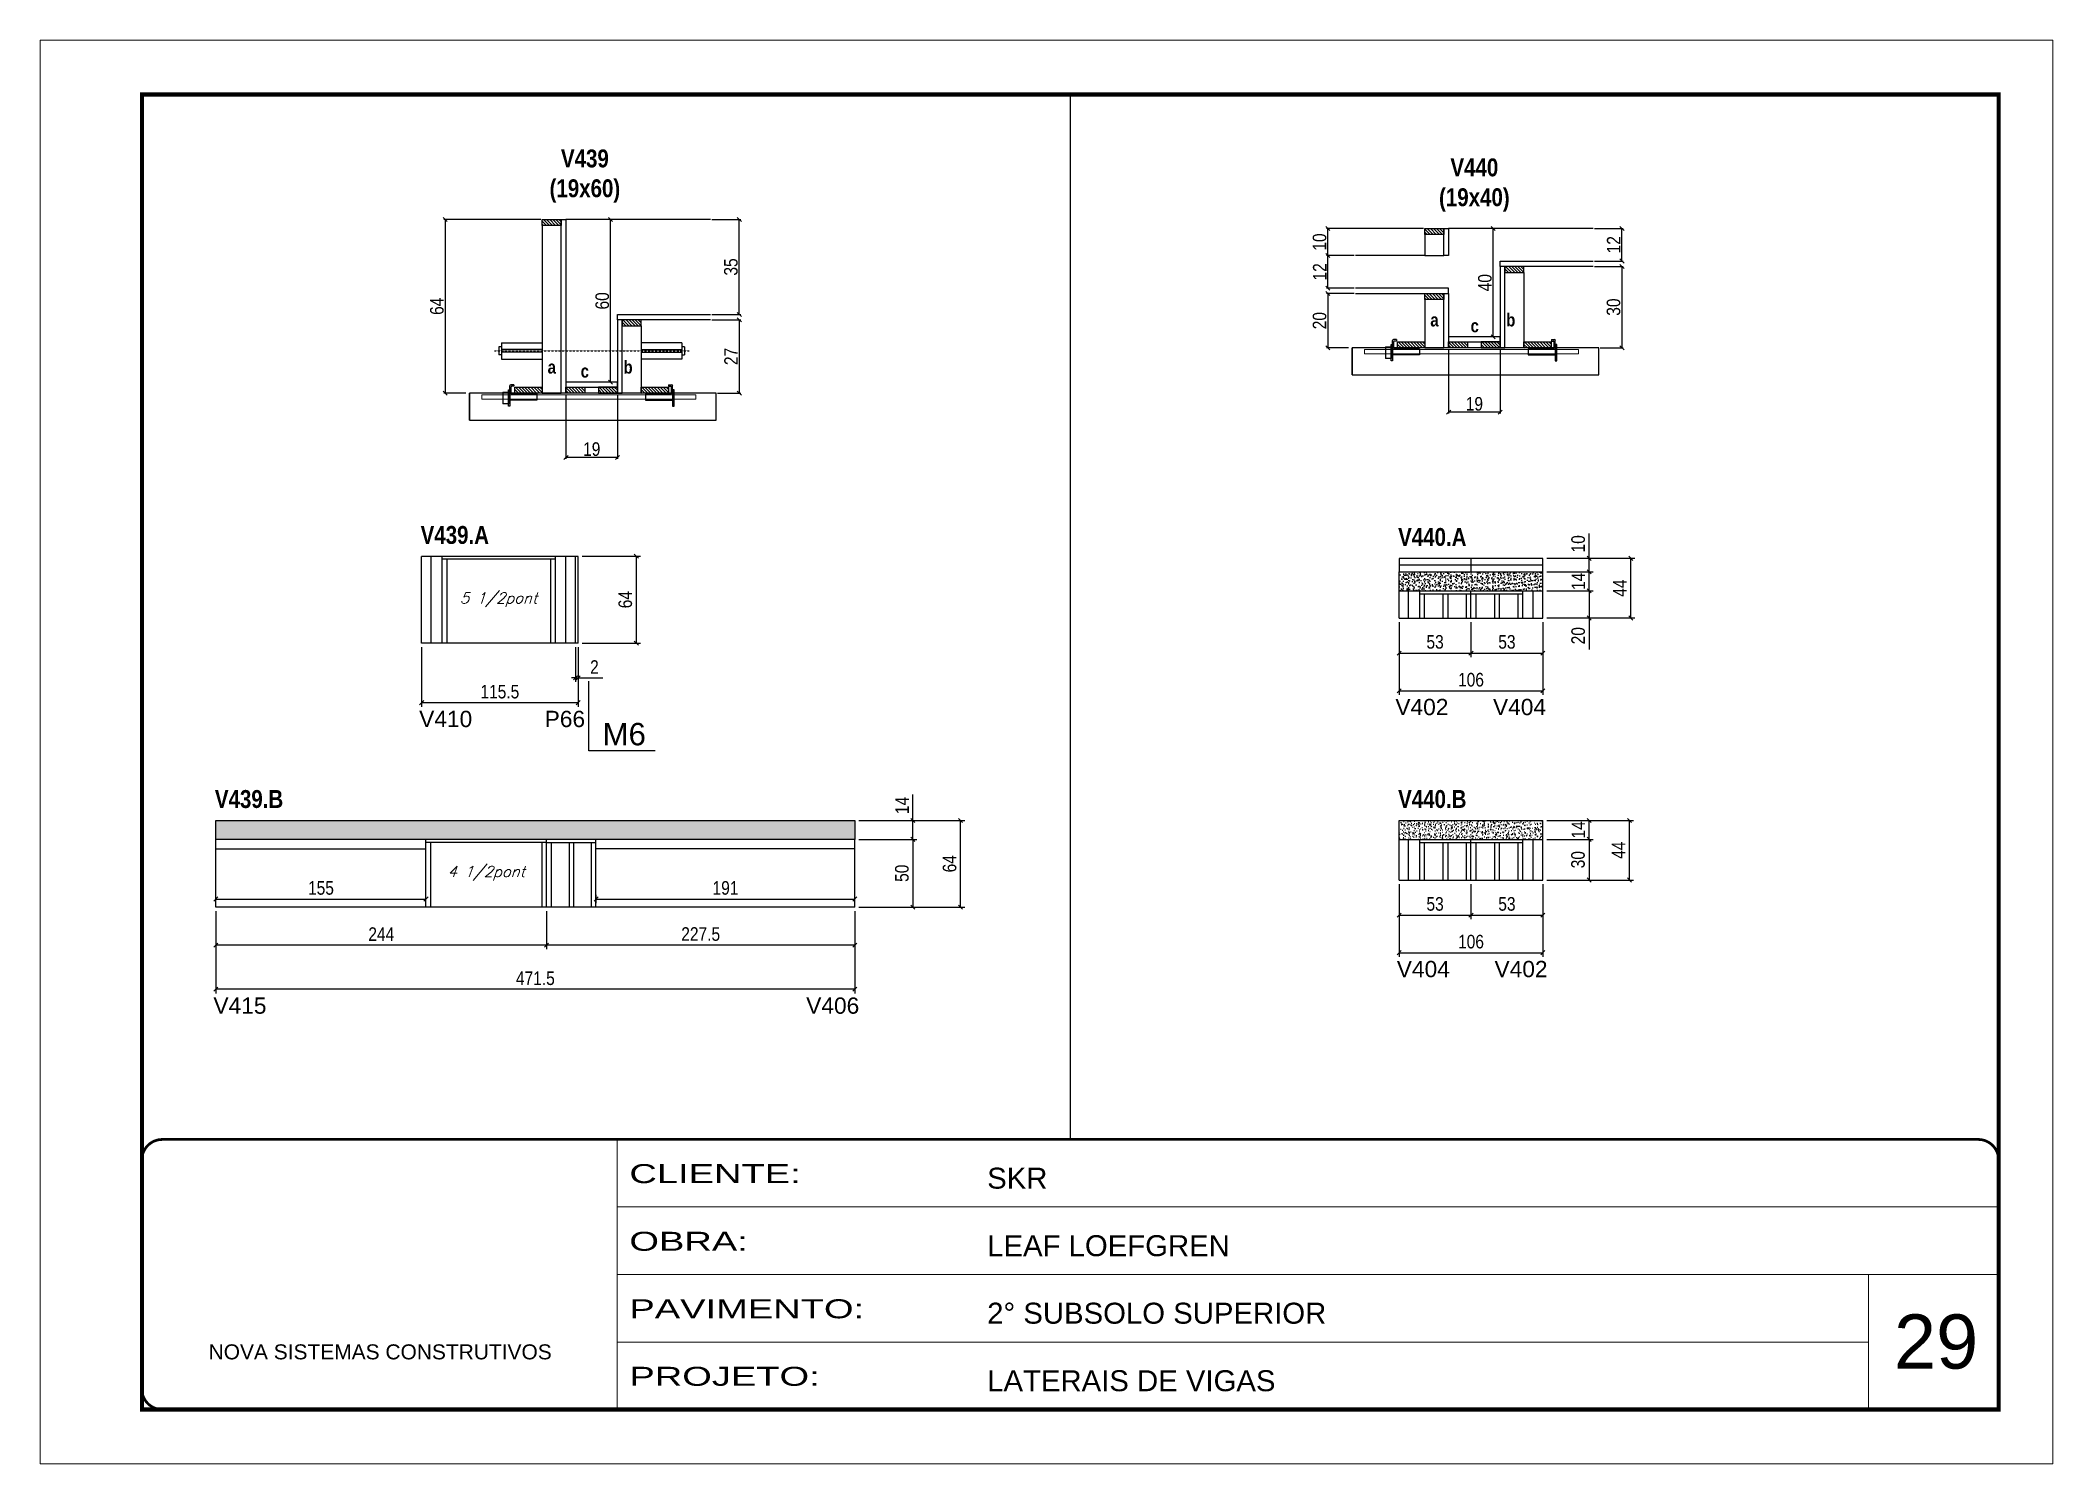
# Model space of a CAD drawing. Extents: x 3309 to 9590, y -2522 to 15424.
# Drawn here: x 3309 to 4794, y 5518 to 6568 of the extents above; entities that cross this region are included whole.
import ezdxf

# ---------------------------------------------------------------- set-up
doc = ezdxf.new("R2010")
doc.units = 0
for name, pattern in [('CONTINUO', [0]), ('DASHED', [0.75, 0.5, -0.25]), ('HIDDEN', [0.375, 0.25, -0.125])]:
    doc.linetypes.add(name, pattern=pattern)
for name, color, linetype in [('5', 5, 'Continuous'), ('barrote', 251, 'Continuous'), ('COTA', 241, 'Continuous'), ('detalhes', 4, 'Continuous'), ('NOMENCLATURA', 7, 'Continuous'), ('Painéis', 200, 'Continuous'), ('presilha', 1, 'Continuous'), ('SARR_2.2x10', 60, 'Continuous'), ('SARR_2.2x7', 40, 'Continuous'), ('SARR_3.5x7', 81, 'Continuous'), ('TENSOR', 3, 'Continuous'), ('texto', 7, 'Continuous')]:
    doc.layers.add(name, color=color, linetype=linetype)
for name, color, linetype, lineweight in [('CARIMBO', 255, 'Continuous', 9), ('CONCRETO', 251, 'Continuous', 25), ('Folhas', 255, 'Continuous', 9), ('SARRAFO DE PRESSAO', 251, 'DASHED', 9), ('SCO-___-LAJ', 2, 'Continuous', 0)]:
    doc.layers.add(name, color=color, linetype=linetype, lineweight=lineweight)
doc.styles.add('ARIAL', font='arial.ttf')
doc.styles.add('COTA TECNICA', font='techl___.ttf', dxfattribs={"height": 10})
doc.styles.add('COTA TECNICA 2X', font='techl___.ttf', dxfattribs={"height": 10})
doc.styles.add('Romans', font='romans.shx')
doc.styles.get("Standard").update_dxf_attribs({"font": 'arial.ttf'})
doc.styles.add('TECNICA', font='techb___.ttf', dxfattribs={"height": 10})
doc.styles.add('Tecnologia', font='')
doc.styles.get('Tecnologia').set_extended_font_data('Forgotten Futurist')
doc.dimstyles.new('PAINEL', dxfattribs={"dimtxt": 10, "dimasz": 3, "dimexe": 3, "dimexo": 3, "dimgap": 3, "dimtad": 1, "dimdec": 1, "dimzin": 12, "dimdsep": 46, "dimtxsty": 'COTA TECNICA', "dimblk1": 'OBLIQUE', "dimblk2": 'OBLIQUE', "dimsah": 1, "dimcen": 0.9, "dimclrd": 4, "dimclre": 4, "dimclrt": 240, "dimadec": 1, "dimazin": 3, "dimtfac": 1, "dimtdec": 1, "dimtmove": 0, "dimatfit": 3, "dimfxl": 1, "dimtolj": 1, "dimtzin": 12, "dimarcsym": 0})
doc.dimstyles.new('SECAO', dxfattribs={"dimscale": 0.333333, "dimtxt": 5, "dimasz": 9, "dimexe": 3, "dimexo": 3, "dimgap": 3, "dimtad": 1, "dimdec": 1, "dimlfac": 0.5, "dimzin": 12, "dimdsep": 46, "dimtxsty": 'COTA TECNICA 2X', "dimblk1": 'OBLIQUE', "dimblk2": 'OBLIQUE', "dimsah": 1, "dimcen": 0.9, "dimclrd": 4, "dimclre": 4, "dimclrt": 240, "dimadec": 1, "dimazin": 3, "dimtfac": 1, "dimtdec": 1, "dimtmove": 0, "dimatfit": 3, "dimfxl": 1, "dimtolj": 1, "dimtzin": 12, "dimarcsym": 0})
pattern_1 = [(135, (36932.792, -117204.601), (-1.122532015, -1.122532015), [])]
pattern_2 = [(135, (37584.1139, -117171.2048), (-1.122532015, -1.122532015), [])]

msp = doc.modelspace()

# ---------------------------------------------------------------- texts
at = {"layer": '5', "linetype": 'Continuous'}
for s, rotation, p in [('V402', 359.99996, (4309.3, 6070.03)), ('V404', 359.99996, (4381.34, 6070.03)), ('V410', 0.00004, (3588.97, 6061.21)), ('P66', 0.00004, (3681.57, 6061.21)), ('V404', 0.00004, (4310.35, 5876.74)), ('V402', 0.00004, (4382.46, 5876.74)), ('V415', 0.00004, (3437.15, 5849.77)), ('V406', 0.00004, (3874.56, 5849.77))]:
    msp.add_text(s, height=12, rotation=rotation, dxfattribs=at).set_placement(p)
at = {"layer": 'CARIMBO', "style": 'ARIAL'}
msp.add_text('29', height=40, dxfattribs=at).set_placement((4677.23, 5587.98))
at = {"layer": 'detalhes', "style": 'TECNICA'}
for s, p in [('a', (4335.1, 6356.76)), ('c', (4364.81, 6352.44)), ('b', (4391.07, 6356.75)), ('a', (3683.78, 6321.96)), ('c', (3708.15, 6319.04)), ('b', (3739.75, 6321.95))]:
    msp.add_text(s, height=9.6, dxfattribs=at).set_placement(p)
at = {"layer": 'NOMENCLATURA', "style": 'TECNICA'}
for s, p in [('V439.A', (3590.05, 6196.35)), ('V440.A', (4311.33, 6194.85)), ('V439.B', (3438.23, 6001.56)), ('V440.B', (4311.33, 6001.56))]:
    msp.add_text(s, height=13.2, dxfattribs=at).set_placement(p)
at = {"layer": 'NOMENCLATURA', "linetype": 'Continuous'}
msp.add_text('M6', height=16.5, dxfattribs=at).set_placement((3724.25, 6047.78))
at = {"layer": 'NOMENCLATURA', "char_height": 13.2, "attachment_point": 2, "style": 'TECNICA'}
for s, insert in [('V439\\P(19x60)', (3711.25, 6487.26)), ('V440\\P(19x40)', (4367.58, 6480.66))]:
    msp.add_mtext_dynamic_manual_height_columns(s, width=300.2766, gutter_width=1, heights=[0], dxfattribs=dict(at, insert=insert))
at = {"layer": 'texto', "color": 2, "char_height": 8, "attachment_point": 5, "style": 'Romans'}
for s, insert in [('{\\Q19;\\C256;5 1/2pont}', (3647.52, 6155.16)), ('{\\Q19;\\C256;4 1/2pont}', (3638.45, 5953.38))]:
    msp.add_mtext(s, dxfattribs=dict(at, insert=insert))

# ---------------------------------------------------------------- blocks, each defined once
blk = doc.blocks.new('9999999999')
at = {"color": 30, "linetype": 'CONTINUO'}
for p, q in [((98564.6, 34230.2), (98564.6, 34429.4)), ((98564.6, 34379.6), (99584, 34379.6)), ((98564.6, 34329.8), (99488, 34329.8)), ((99584, 34329.8), (99488, 34329.8)), ((99488, 34329.8), (99488, 34230.2)), ((98564.6, 34280), (99488, 34280))]:
    blk.add_line(p, q, dxfattribs=at)
at = {"color": 30, "linetype": 'CONTINUO', "const_width": 2}
blk.add_lwpolyline([(99584, 34230.2), (99584, 34414.4, 0.414214), (99569, 34429.4), (98229, 34429.4, 0.414214), (98214, 34414.4), (98214, 34245.2, 0.414214), (98229, 34230.2), (99584, 34230.2)], format="xyb", dxfattribs=at)
at = {"layer": 'Folhas'}
blk.add_lwpolyline([(98139, 34190.2), (99624, 34190.2), (99624, 35240.2), (98139, 35240.2)], close=True, dxfattribs=at)
at = {"layer": 'Folhas', "color": 30, "const_width": 3}
blk.add_lwpolyline([(98214, 34230.2), (99584, 34230.2), (99584, 35200.2), (98214, 35200.2)], close=True, dxfattribs=at)
at = {"color": 7, "linetype": 'Continuous', "ltscale": 5, "style": 'ARIAL'}
for s, height, p in [('SKR', 15.48, (98837.7, 34393.1)), ('LEAF LOEFGREN', 15.483, (98837.7, 34343.3)), ('2° SUBSOLO SUPERIOR', 15.483, (98837.7, 34293.5)), ('NOVA SISTEMAS CONSTRUTIVOS', 11.059, (98263.2, 34267.2)), ('LATERAIS DE VIGAS', 15.483, (98837.7, 34243.7))]:
    blk.add_text(s, height=height, dxfattribs=at).set_placement(p)
at = {"layer": 'Folhas', "color": 7, "style": 'Tecnologia', "width": 1.5}
for s, p in [('CLIENTE:', (98573.7, 34397.2)), ('OBRA:', (98573.7, 34347.3)), ('PAVIMENTO:', (98573.7, 34297.5)), ('PROJETO:', (98573.7, 34247.7))]:
    blk.add_text(s, height=14, dxfattribs=at).set_placement(p)
blk = doc.blocks.new('_Oblique')
at = {"color": 0, "linetype": 'ByBlock', "lineweight": -2}
blk.add_line((-0.5, -0.5), (0.5, 0.5), dxfattribs=at)
blk = doc.blocks.new('*D1656')
at = {"layer": 'COTA', "color": 4, "lineweight": -2, "transparency": 16777216}
for p, q in [((3697.3, 6306.6), (3697.3, 6259.1)), ((3735.3, 6306.6), (3735.3, 6259.1)), ((3735.3, 6260.1), (3697.3, 6260.1))]:
    blk.add_line(p, q, dxfattribs=at)
at = {"layer": 'Defpoints', "color": 0, "transparency": 16777216}
for p in [(3697.3, 6307.6), (3735.3, 6307.6), (3697.3, 6260.1)]:
    blk.add_point(p, dxfattribs=at)
at = {"layer": 'COTA', "color": 4, "lineweight": -2, "transparency": 16777216, "xscale": 3, "yscale": 3, "zscale": 3, "rotation": 180}
blk.add_blockref('_Oblique', (3697.3, 6260.1), dxfattribs=at)
at = {"layer": 'COTA', "color": 4, "lineweight": -2, "transparency": 16777216, "xscale": 3, "yscale": 3, "zscale": 3}
blk.add_blockref('_Oblique', (3735.3, 6260.1), dxfattribs=at)
at = {"layer": 'COTA', "color": 240, "transparency": 16777216, "insert": (3716.3, 6266.2), "char_height": 10, "attachment_point": 5, "style": 'COTA TECNICA 2X'}
blk.add_mtext('\\A1;19', dxfattribs=at)
blk = doc.blocks.new('PRESILHA METÁLICA 1')
at = {"layer": 'presilha'}
for p, q in [((0, 13), (6, 13)), ((0, 13), (0, 0)), ((6, 0), (0, 0)), ((6, 15.5), (7.5, 15.5)), ((6, -2.5), (6, 15.5)), ((6, 13), (6, 0)), ((7.5, 10.6), (7.5, 19.9)), ((7.5, 15.5), (7.5, -2.5)), ((37.5, 4.1), (7.5, 4.1)), ((12, 21), (8.6, 21)), ((9, 11.6), (9, 18.9)), ((12, 19.5), (9.6, 19.5)), ((37.5, 11), (9.6, 11)), ((12, 21), (12, 19.5)), ((37.5, 11), (37.5, 4.1)), ((7.5, -2.5), (6, -2.5))]:
    blk.add_line(p, q, dxfattribs=at)
for centre, radius, start, end in [((8.6, 19.9), 1.14, 90, 180), ((9.6, 18.9), 0.57, 90, 180), ((9.6, 11.6), 0.57, 180, 270)]:
    blk.add_arc(centre, radius, start, end, dxfattribs=at)
blk = doc.blocks.new('PRESILHA METÁLICA 2')
at = {"layer": 'presilha'}
for p, q in [((-5.2, 23.5), (-5.2, 22)), ((-5.2, 23.5), (-1.9, 23.5)), ((-0.8, 14.6), (-0.8, 22.4)), ((-30.8, 13.5), (-30.8, 6.6)), ((-30.8, 13.5), (-2.8, 13.5)), ((-30.8, 6.6), (-0.8, 6.6)), ((-5.2, 22), (-2.8, 22)), ((-2.2, 14.1), (-2.2, 21.4)), ((0.8, 18), (-0.8, 18)), ((-0.8, 18), (-0.8, 0)), ((-0.8, 0), (0.8, 0)), ((0.8, 0), (0.8, 18))]:
    blk.add_line(p, q, dxfattribs=at)
for centre, radius, start, end in [((-1.9, 22.4), 1.14, 0, 90), ((-2.8, 21.4), 0.57, 0, 90), ((-2.8, 14.1), 0.57, 270, 0)]:
    blk.add_arc(centre, radius, start, end, dxfattribs=at)
blk = doc.blocks.new('*D1657')
at = {"layer": 'COTA', "color": 4, "lineweight": -2, "transparency": 16777216}
for p, q in [((3678.7, 6435.6), (3607.2, 6435.6)), ((3608.2, 6435.6), (3608.2, 6307.6)), ((3623.4, 6307.6), (3607.2, 6307.6))]:
    blk.add_line(p, q, dxfattribs=at)
at = {"layer": 'Defpoints', "color": 0, "transparency": 16777216}
for p in [(3679.7, 6435.6), (3608.2, 6307.6), (3624.4, 6307.6)]:
    blk.add_point(p, dxfattribs=at)
at = {"layer": 'COTA', "color": 4, "lineweight": -2, "transparency": 16777216, "xscale": 3, "yscale": 3, "zscale": 3}
for p, rotation in [((3608.2, 6435.6), 90), ((3608.2, 6307.6), 270)]:
    blk.add_blockref('_Oblique', p, dxfattribs=dict(at, rotation=rotation))
at = {"layer": 'COTA', "color": 240, "transparency": 16777216, "insert": (3602.1, 6371.6), "char_height": 10, "attachment_point": 5, "rotation": 90, "style": 'COTA TECNICA 2X'}
blk.add_mtext('\\A1;64', dxfattribs=at)
blk = doc.blocks.new('*D1658')
at = {"layer": 'COTA', "color": 4, "lineweight": -2, "transparency": 16777216}
for p, q in [((3805, 6361.6), (3826.2, 6361.6)), ((3825.2, 6361.6), (3825.2, 6307.6)), ((3809.1, 6307.6), (3826.2, 6307.6))]:
    blk.add_line(p, q, dxfattribs=at)
at = {"layer": 'Defpoints', "color": 0, "transparency": 16777216}
for p in [(3804, 6361.6), (3808.1, 6307.6), (3825.2, 6307.6)]:
    blk.add_point(p, dxfattribs=at)
at = {"layer": 'COTA', "color": 4, "lineweight": -2, "transparency": 16777216, "xscale": 3, "yscale": 3, "zscale": 3}
for p, rotation in [((3825.2, 6361.6), 90), ((3825.2, 6307.6), 270)]:
    blk.add_blockref('_Oblique', p, dxfattribs=dict(at, rotation=rotation))
at = {"layer": 'COTA', "color": 240, "transparency": 16777216, "insert": (3819.1, 6334.6), "char_height": 10, "attachment_point": 5, "rotation": 90, "style": 'COTA TECNICA 2X'}
blk.add_mtext('\\A1;27', dxfattribs=at)
blk = doc.blocks.new('*D1659')
at = {"layer": 'COTA', "color": 4, "lineweight": -2, "transparency": 16777216}
for p, q in [((3734.3, 6435.6), (3729.2, 6435.6)), ((3730.2, 6315.6), (3730.2, 6435.6)), ((3734.3, 6315.6), (3729.2, 6315.6))]:
    blk.add_line(p, q, dxfattribs=at)
at = {"layer": 'Defpoints', "color": 0, "transparency": 16777216}
for p in [(3730.2, 6435.6), (3735.3, 6435.6), (3735.3, 6315.6)]:
    blk.add_point(p, dxfattribs=at)
at = {"layer": 'COTA', "color": 4, "lineweight": -2, "transparency": 16777216, "xscale": 3, "yscale": 3, "zscale": 3}
for p, rotation in [((3730.2, 6435.6), 90), ((3730.2, 6315.6), 270)]:
    blk.add_blockref('_Oblique', p, dxfattribs=dict(at, rotation=rotation))
at = {"layer": 'COTA', "color": 240, "transparency": 16777216, "insert": (3724.1, 6375.6), "char_height": 10, "attachment_point": 5, "rotation": 90, "style": 'COTA TECNICA 2X'}
blk.add_mtext('\\A1;60', dxfattribs=at)
blk = doc.blocks.new('*D1660')
at = {"layer": 'COTA', "color": 4, "lineweight": -2, "transparency": 16777216}
for p, q in [((3805, 6435.6), (3826.2, 6435.6)), ((3825.2, 6365.6), (3825.2, 6435.6)), ((3805, 6365.6), (3826.2, 6365.6))]:
    blk.add_line(p, q, dxfattribs=at)
at = {"layer": 'Defpoints', "color": 0, "transparency": 16777216}
for p in [(3804, 6435.6), (3825.2, 6435.6), (3804, 6365.6)]:
    blk.add_point(p, dxfattribs=at)
at = {"layer": 'COTA', "color": 4, "lineweight": -2, "transparency": 16777216, "xscale": 3, "yscale": 3, "zscale": 3}
for p, rotation in [((3825.2, 6435.6), 90), ((3825.2, 6365.6), 270)]:
    blk.add_blockref('_Oblique', p, dxfattribs=dict(at, rotation=rotation))
at = {"layer": 'COTA', "color": 240, "transparency": 16777216, "insert": (3819, 6400.6), "char_height": 10, "attachment_point": 5, "rotation": 90, "style": 'COTA TECNICA 2X'}
blk.add_mtext('\\A1;35', dxfattribs=at)
blk = doc.blocks.new('*D1663')
at = {"layer": 'COTA', "color": 4, "linetype": 'ByBlock', "lineweight": -2, "transparency": 16777216}
for p, q in [((3590.8, 6120.2), (3590.8, 6076.2)), ((3706.3, 6120.2), (3706.3, 6076.2)), ((3706.3, 6079.2), (3590.8, 6079.2))]:
    blk.add_line(p, q, dxfattribs=at)
at = {"layer": 'Defpoints', "color": 0, "linetype": 'ByBlock', "transparency": 16777216}
for p in [(3590.8, 6123.2), (3706.3, 6123.2), (3590.8, 6079.2)]:
    blk.add_point(p, dxfattribs=at)
at = {"layer": 'COTA', "color": 4, "linetype": 'ByBlock', "lineweight": -2, "transparency": 16777216, "xscale": 3, "yscale": 3, "zscale": 3, "rotation": 180}
blk.add_blockref('_Oblique', (3590.8, 6079.2), dxfattribs=at)
at = {"layer": 'COTA', "color": 4, "linetype": 'ByBlock', "lineweight": -2, "transparency": 16777216, "xscale": 3, "yscale": 3, "zscale": 3}
blk.add_blockref('_Oblique', (3706.3, 6079.2), dxfattribs=at)
at = {"layer": 'COTA', "color": 240, "linetype": 'ByBlock', "transparency": 16777216, "insert": (3648.5, 6087.3), "char_height": 10, "attachment_point": 5, "style": 'COTA TECNICA'}
blk.add_mtext('\\A1;115.5', dxfattribs=at)
blk = doc.blocks.new('*D1664')
at = {"layer": 'COTA', "color": 4, "lineweight": -2, "transparency": 16777216}
for p, q in [((3709.3, 6187.2), (3752.2, 6187.2)), ((3749.2, 6187.2), (3749.2, 6123.2)), ((3709.3, 6123.2), (3752.2, 6123.2))]:
    blk.add_line(p, q, dxfattribs=at)
at = {"layer": 'Defpoints', "color": 0, "transparency": 16777216}
for p in [(3706.3, 6187.2), (3706.3, 6123.2), (3749.2, 6123.2)]:
    blk.add_point(p, dxfattribs=at)
at = {"layer": 'COTA', "color": 4, "lineweight": -2, "transparency": 16777216, "xscale": 3, "yscale": 3, "zscale": 3}
for p, rotation in [((3749.2, 6187.2), 90), ((3749.2, 6123.2), 270)]:
    blk.add_blockref('_Oblique', p, dxfattribs=dict(at, rotation=rotation))
at = {"layer": 'COTA', "color": 240, "transparency": 16777216, "insert": (3741.1, 6155.2), "char_height": 10, "attachment_point": 5, "rotation": 90, "style": 'COTA TECNICA'}
blk.add_mtext('\\A1;64', dxfattribs=at)
blk = doc.blocks.new('*D1661')
at = {"layer": 'COTA', "color": 4, "linetype": 'ByBlock', "lineweight": -2, "transparency": 16777216}
for p, q in [((3683, 5925.4), (3683, 5897.4)), ((3910.5, 5925.4), (3910.5, 5897.4)), ((3910.5, 5900.4), (3683, 5900.4))]:
    blk.add_line(p, q, dxfattribs=at)
at = {"layer": 'Defpoints', "color": 0, "linetype": 'ByBlock', "transparency": 16777216}
for p in [(3683, 5928.4), (3910.5, 5928.4), (3683, 5900.4)]:
    blk.add_point(p, dxfattribs=at)
at = {"layer": 'COTA', "color": 4, "linetype": 'ByBlock', "lineweight": -2, "transparency": 16777216, "xscale": 3, "yscale": 3, "zscale": 3, "rotation": 180}
blk.add_blockref('_Oblique', (3683, 5900.4), dxfattribs=at)
at = {"layer": 'COTA', "color": 4, "linetype": 'ByBlock', "lineweight": -2, "transparency": 16777216, "xscale": 3, "yscale": 3, "zscale": 3}
blk.add_blockref('_Oblique', (3910.5, 5900.4), dxfattribs=at)
at = {"layer": 'COTA', "color": 240, "linetype": 'ByBlock', "transparency": 16777216, "insert": (3796.7, 5908.5), "char_height": 10, "attachment_point": 5, "style": 'COTA TECNICA'}
blk.add_mtext('\\A1;227.5', dxfattribs=at)
blk = doc.blocks.new('*D1662')
at = {"layer": 'COTA', "color": 4, "linetype": 'ByBlock', "lineweight": -2, "transparency": 16777216}
for p, q in [((3439, 5925.4), (3439, 5897.4)), ((3683, 5925.4), (3683, 5897.4)), ((3683, 5900.4), (3439, 5900.4))]:
    blk.add_line(p, q, dxfattribs=at)
at = {"layer": 'Defpoints', "color": 0, "linetype": 'ByBlock', "transparency": 16777216}
for p in [(3439, 5928.4), (3683, 5928.4), (3439, 5900.4)]:
    blk.add_point(p, dxfattribs=at)
at = {"layer": 'COTA', "color": 4, "linetype": 'ByBlock', "lineweight": -2, "transparency": 16777216, "xscale": 3, "yscale": 3, "zscale": 3, "rotation": 180}
blk.add_blockref('_Oblique', (3439, 5900.4), dxfattribs=at)
at = {"layer": 'COTA', "color": 4, "linetype": 'ByBlock', "lineweight": -2, "transparency": 16777216, "xscale": 3, "yscale": 3, "zscale": 3}
blk.add_blockref('_Oblique', (3683, 5900.4), dxfattribs=at)
at = {"layer": 'COTA', "color": 240, "linetype": 'ByBlock', "transparency": 16777216, "insert": (3561, 5908.5), "char_height": 10, "attachment_point": 5, "style": 'COTA TECNICA'}
blk.add_mtext('\\A1;244', dxfattribs=at)
blk = doc.blocks.new('*D1665')
at = {"layer": 'COTA', "color": 4, "linetype": 'ByBlock', "lineweight": -2, "transparency": 16777216}
for p, q in [((3439, 5925.4), (3439, 5864.8)), ((3910.5, 5925.4), (3910.5, 5864.8)), ((3910.5, 5867.8), (3439, 5867.8))]:
    blk.add_line(p, q, dxfattribs=at)
at = {"layer": 'Defpoints', "color": 0, "linetype": 'ByBlock', "transparency": 16777216}
for p in [(3439, 5928.4), (3910.5, 5928.4), (3439, 5867.8)]:
    blk.add_point(p, dxfattribs=at)
at = {"layer": 'COTA', "color": 4, "linetype": 'ByBlock', "lineweight": -2, "transparency": 16777216, "xscale": 3, "yscale": 3, "zscale": 3, "rotation": 180}
blk.add_blockref('_Oblique', (3439, 5867.8), dxfattribs=at)
at = {"layer": 'COTA', "color": 4, "linetype": 'ByBlock', "lineweight": -2, "transparency": 16777216, "xscale": 3, "yscale": 3, "zscale": 3}
blk.add_blockref('_Oblique', (3910.5, 5867.8), dxfattribs=at)
at = {"layer": 'COTA', "color": 240, "linetype": 'ByBlock', "transparency": 16777216, "insert": (3674.7, 5875.9), "char_height": 10, "attachment_point": 5, "style": 'COTA TECNICA'}
blk.add_mtext('\\A1;471.5', dxfattribs=at)
blk = doc.blocks.new('*D1666')
at = {"layer": 'COTA', "color": 4, "lineweight": -2, "transparency": 16777216}
for p, q in [((3913.5, 5978.4), (3956.3, 5978.4)), ((3953.3, 5978.4), (3953.3, 5928.4)), ((3913.5, 5928.4), (3956.3, 5928.4))]:
    blk.add_line(p, q, dxfattribs=at)
at = {"layer": 'Defpoints', "color": 0, "transparency": 16777216}
for p in [(3910.5, 5978.4), (3910.5, 5928.4), (3953.3, 5928.4)]:
    blk.add_point(p, dxfattribs=at)
at = {"layer": 'COTA', "color": 4, "lineweight": -2, "transparency": 16777216, "xscale": 3, "yscale": 3, "zscale": 3}
for p, rotation in [((3953.3, 5978.4), 90), ((3953.3, 5928.4), 270)]:
    blk.add_blockref('_Oblique', p, dxfattribs=dict(at, rotation=rotation))
at = {"layer": 'COTA', "color": 240, "transparency": 16777216, "insert": (3945.2, 5953.4), "char_height": 10, "attachment_point": 5, "rotation": 90, "style": 'COTA TECNICA'}
blk.add_mtext('\\A1;50', dxfattribs=at)
blk = doc.blocks.new('*D1667')
at = {"layer": 'COTA', "color": 4, "lineweight": -2, "transparency": 16777216}
for p, q in [((3953.3, 5992.4), (3953.3, 6011.5)), ((3913.5, 5992.4), (3956.3, 5992.4)), ((3953.3, 5978.4), (3953.3, 5992.4)), ((3913.5, 5978.4), (3956.3, 5978.4))]:
    blk.add_line(p, q, dxfattribs=at)
at = {"layer": 'Defpoints', "color": 0, "transparency": 16777216}
for p in [(3910.5, 5992.4), (3953.3, 5992.4), (3910.5, 5978.4)]:
    blk.add_point(p, dxfattribs=at)
at = {"layer": 'COTA', "color": 4, "lineweight": -2, "transparency": 16777216, "xscale": 3, "yscale": 3, "zscale": 3}
for p, rotation in [((3953.3, 5992.4), 90), ((3953.3, 5978.4), 270)]:
    blk.add_blockref('_Oblique', p, dxfattribs=dict(at, rotation=rotation))
at = {"layer": 'COTA', "color": 240, "transparency": 16777216, "insert": (3945.3, 6003.4), "char_height": 10, "attachment_point": 5, "rotation": 90, "style": 'COTA TECNICA'}
blk.add_mtext('\\A1;14', dxfattribs=at)
blk = doc.blocks.new('*D1668')
at = {"layer": 'COTA', "color": 4, "lineweight": -2, "transparency": 16777216}
for p, q in [((3913.5, 5992.4), (3991.5, 5992.4)), ((3988.5, 5928.4), (3988.5, 5992.4)), ((3913.5, 5928.4), (3991.5, 5928.4))]:
    blk.add_line(p, q, dxfattribs=at)
at = {"layer": 'Defpoints', "color": 0, "transparency": 16777216}
for p in [(3910.5, 5992.4), (3988.5, 5992.4), (3910.5, 5928.4)]:
    blk.add_point(p, dxfattribs=at)
at = {"layer": 'COTA', "color": 4, "lineweight": -2, "transparency": 16777216, "xscale": 3, "yscale": 3, "zscale": 3}
for p, rotation in [((3988.5, 5992.4), 90), ((3988.5, 5928.4), 270)]:
    blk.add_blockref('_Oblique', p, dxfattribs=dict(at, rotation=rotation))
at = {"layer": 'COTA', "color": 240, "transparency": 16777216, "insert": (3980.4, 5960.4), "char_height": 10, "attachment_point": 5, "rotation": 90, "style": 'COTA TECNICA'}
blk.add_mtext('\\A1;64', dxfattribs=at)
blk = doc.blocks.new('*D1669')
at = {"layer": 'COTA', "color": 4, "lineweight": -2, "transparency": 16777216}
for p, q in [((3704.3, 6120.2), (3704.3, 6094.5)), ((3706.3, 6120.2), (3706.3, 6094.5)), ((3704.3, 6097.5), (3701.3, 6097.5)), ((3704.3, 6097.5), (3706.3, 6097.5)), ((3706.3, 6097.5), (3724.4, 6097.5))]:
    blk.add_line(p, q, dxfattribs=at)
at = {"layer": 'Defpoints', "color": 0, "transparency": 16777216}
for p in [(3704.3, 6123.2), (3706.3, 6123.2), (3706.3, 6097.5)]:
    blk.add_point(p, dxfattribs=at)
at = {"layer": 'COTA', "color": 4, "lineweight": -2, "transparency": 16777216, "xscale": 3, "yscale": 3, "zscale": 3}
blk.add_blockref('_Oblique', (3704.3, 6097.5), dxfattribs=at)
at = {"layer": 'COTA', "color": 4, "lineweight": -2, "transparency": 16777216, "xscale": 3, "yscale": 3, "zscale": 3, "rotation": 180}
blk.add_blockref('_Oblique', (3706.3, 6097.5), dxfattribs=at)
at = {"layer": 'COTA', "color": 240, "transparency": 16777216, "insert": (3718.3, 6105.5), "char_height": 10, "attachment_point": 5, "style": 'COTA TECNICA'}
blk.add_mtext('\\A1;2', dxfattribs=at)
blk = doc.blocks.new('*D1670')
at = {"layer": 'COTA', "color": 4, "lineweight": -2, "transparency": 16777216}
for p, q in [((3439, 5931.4), (3439, 5937.4)), ((3439, 5934.4), (3594, 5934.4)), ((3594, 5931.4), (3594, 5937.4))]:
    blk.add_line(p, q, dxfattribs=at)
at = {"layer": 'Defpoints', "color": 0, "transparency": 16777216}
for p in [(3439, 5928.4), (3594, 5934.4), (3594, 5928.4)]:
    blk.add_point(p, dxfattribs=at)
at = {"layer": 'COTA', "color": 4, "lineweight": -2, "transparency": 16777216, "xscale": 3, "yscale": 3, "zscale": 3, "rotation": 180}
blk.add_blockref('_Oblique', (3439, 5934.4), dxfattribs=at)
at = {"layer": 'COTA', "color": 4, "lineweight": -2, "transparency": 16777216, "xscale": 3, "yscale": 3, "zscale": 3}
blk.add_blockref('_Oblique', (3594, 5934.4), dxfattribs=at)
at = {"layer": 'COTA', "color": 240, "transparency": 16777216, "insert": (3516.5, 5942.5), "char_height": 10, "attachment_point": 5, "style": 'COTA TECNICA'}
blk.add_mtext('\\A1;155', dxfattribs=at)
blk = doc.blocks.new('*D1671')
at = {"layer": 'COTA', "color": 4, "lineweight": -2, "transparency": 16777216}
for p, q in [((3719.5, 5931.4), (3719.5, 5937.4)), ((3719.5, 5934.4), (3910.5, 5934.4)), ((3910.5, 5931.4), (3910.5, 5937.4))]:
    blk.add_line(p, q, dxfattribs=at)
at = {"layer": 'Defpoints', "color": 0, "transparency": 16777216}
for p in [(3719.5, 5928.4), (3910.5, 5934.4), (3910.5, 5928.4)]:
    blk.add_point(p, dxfattribs=at)
at = {"layer": 'COTA', "color": 4, "lineweight": -2, "transparency": 16777216, "xscale": 3, "yscale": 3, "zscale": 3, "rotation": 180}
blk.add_blockref('_Oblique', (3719.5, 5934.4), dxfattribs=at)
at = {"layer": 'COTA', "color": 4, "lineweight": -2, "transparency": 16777216, "xscale": 3, "yscale": 3, "zscale": 3}
blk.add_blockref('_Oblique', (3910.5, 5934.4), dxfattribs=at)
at = {"layer": 'COTA', "color": 240, "transparency": 16777216, "insert": (3815, 5942.5), "char_height": 10, "attachment_point": 5, "style": 'COTA TECNICA'}
blk.add_mtext('\\A1;191', dxfattribs=at)
blk = doc.blocks.new('*D1769')
at = {"layer": 'COTA', "color": 4, "lineweight": -2, "transparency": 16777216}
for p, q in [((4348.6, 6340), (4348.6, 6292.5)), ((4386.6, 6340), (4386.6, 6292.5)), ((4386.6, 6293.5), (4348.6, 6293.5))]:
    blk.add_line(p, q, dxfattribs=at)
at = {"layer": 'Defpoints', "color": 0, "transparency": 16777216}
for p in [(4348.6, 6341), (4386.6, 6341), (4348.6, 6293.5)]:
    blk.add_point(p, dxfattribs=at)
at = {"layer": 'COTA', "color": 4, "lineweight": -2, "transparency": 16777216, "xscale": 3, "yscale": 3, "zscale": 3, "rotation": 180}
blk.add_blockref('_Oblique', (4348.6, 6293.5), dxfattribs=at)
at = {"layer": 'COTA', "color": 4, "lineweight": -2, "transparency": 16777216, "xscale": 3, "yscale": 3, "zscale": 3}
blk.add_blockref('_Oblique', (4386.6, 6293.5), dxfattribs=at)
at = {"layer": 'COTA', "color": 240, "transparency": 16777216, "insert": (4367.6, 6299.6), "char_height": 10, "attachment_point": 5, "style": 'COTA TECNICA 2X'}
blk.add_mtext('\\A1;19', dxfattribs=at)
blk = doc.blocks.new('*D1770')
at = {"layer": 'COTA', "color": 4, "lineweight": -2, "transparency": 16777216}
for p, q in [((4278.9, 6381), (4258.5, 6381)), ((4259.5, 6381), (4259.5, 6341)), ((4274.8, 6341), (4258.5, 6341))]:
    blk.add_line(p, q, dxfattribs=at)
at = {"layer": 'Defpoints', "color": 0, "transparency": 16777216}
for p in [(4279.9, 6381), (4259.5, 6341), (4275.8, 6341)]:
    blk.add_point(p, dxfattribs=at)
at = {"layer": 'COTA', "color": 4, "lineweight": -2, "transparency": 16777216, "xscale": 3, "yscale": 3, "zscale": 3}
for p, rotation in [((4259.5, 6381), 90), ((4259.5, 6341), 270)]:
    blk.add_blockref('_Oblique', p, dxfattribs=dict(at, rotation=rotation))
at = {"layer": 'COTA', "color": 240, "transparency": 16777216, "insert": (4253.4, 6361), "char_height": 10, "attachment_point": 5, "rotation": 90, "style": 'COTA TECNICA 2X'}
blk.add_mtext('\\A1;20', dxfattribs=at)
blk = doc.blocks.new('*D1771')
at = {"layer": 'COTA', "color": 4, "lineweight": -2, "transparency": 16777216}
for p, q in [((4456.3, 6401), (4477.5, 6401)), ((4476.5, 6401), (4476.5, 6341)), ((4460.4, 6341), (4477.5, 6341))]:
    blk.add_line(p, q, dxfattribs=at)
at = {"layer": 'Defpoints', "color": 0, "transparency": 16777216}
for p in [(4455.3, 6401), (4459.4, 6341), (4476.5, 6341)]:
    blk.add_point(p, dxfattribs=at)
at = {"layer": 'COTA', "color": 4, "lineweight": -2, "transparency": 16777216, "xscale": 3, "yscale": 3, "zscale": 3}
for p, rotation in [((4476.5, 6401), 90), ((4476.5, 6341), 270)]:
    blk.add_blockref('_Oblique', p, dxfattribs=dict(at, rotation=rotation))
at = {"layer": 'COTA', "color": 240, "transparency": 16777216, "insert": (4470.3, 6371), "char_height": 10, "attachment_point": 5, "rotation": 90, "style": 'COTA TECNICA 2X'}
blk.add_mtext('\\A1;30', dxfattribs=at)
blk = doc.blocks.new('*D1772')
at = {"layer": 'COTA', "color": 4, "lineweight": -2, "transparency": 16777216}
for p, q in [((4385.6, 6429), (4380.5, 6429)), ((4381.5, 6349), (4381.5, 6429)), ((4385.6, 6349), (4380.5, 6349))]:
    blk.add_line(p, q, dxfattribs=at)
at = {"layer": 'Defpoints', "color": 0, "transparency": 16777216}
for p in [(4381.5, 6429), (4386.6, 6429), (4386.6, 6349)]:
    blk.add_point(p, dxfattribs=at)
at = {"layer": 'COTA', "color": 4, "lineweight": -2, "transparency": 16777216, "xscale": 3, "yscale": 3, "zscale": 3}
for p, rotation in [((4381.5, 6429), 90), ((4381.5, 6349), 270)]:
    blk.add_blockref('_Oblique', p, dxfattribs=dict(at, rotation=rotation))
at = {"layer": 'COTA', "color": 240, "transparency": 16777216, "insert": (4375.4, 6389), "char_height": 10, "attachment_point": 5, "rotation": 90, "style": 'COTA TECNICA 2X'}
blk.add_mtext('\\A1;40', dxfattribs=at)
blk = doc.blocks.new('*D1773')
at = {"layer": 'COTA', "color": 4, "lineweight": -2, "transparency": 16777216}
for p, q in [((4456.3, 6429), (4477.5, 6429)), ((4476.5, 6405), (4476.5, 6429)), ((4456.3, 6405), (4477.5, 6405))]:
    blk.add_line(p, q, dxfattribs=at)
at = {"layer": 'Defpoints', "color": 0, "transparency": 16777216}
for p in [(4455.3, 6429), (4476.5, 6429), (4455.3, 6405)]:
    blk.add_point(p, dxfattribs=at)
at = {"layer": 'COTA', "color": 4, "lineweight": -2, "transparency": 16777216, "xscale": 3, "yscale": 3, "zscale": 3}
for p, rotation in [((4476.5, 6429), 90), ((4476.5, 6405), 270)]:
    blk.add_blockref('_Oblique', p, dxfattribs=dict(at, rotation=rotation))
at = {"layer": 'COTA', "color": 240, "transparency": 16777216, "insert": (4470.4, 6417), "char_height": 10, "attachment_point": 5, "rotation": 90, "style": 'COTA TECNICA 2X'}
blk.add_mtext('\\A1;12', dxfattribs=at)
blk = doc.blocks.new('*D1775')
at = {"layer": 'COTA', "color": 4, "lineweight": -2, "transparency": 16777216}
for p, q in [((4278.9, 6409), (4258.5, 6409)), ((4259.5, 6385), (4259.5, 6409)), ((4278.9, 6385), (4258.5, 6385))]:
    blk.add_line(p, q, dxfattribs=at)
at = {"layer": 'Defpoints', "color": 0, "transparency": 16777216}
for p in [(4259.5, 6409), (4279.9, 6409), (4279.9, 6385)]:
    blk.add_point(p, dxfattribs=at)
at = {"layer": 'COTA', "color": 4, "lineweight": -2, "transparency": 16777216, "xscale": 3, "yscale": 3, "zscale": 3}
for p, rotation in [((4259.5, 6409), 90), ((4259.5, 6385), 270)]:
    blk.add_blockref('_Oblique', p, dxfattribs=dict(at, rotation=rotation))
at = {"layer": 'COTA', "color": 240, "transparency": 16777216, "insert": (4253.5, 6397), "char_height": 10, "attachment_point": 5, "rotation": 90, "style": 'COTA TECNICA 2X'}
blk.add_mtext('\\A1;12', dxfattribs=at)
blk = doc.blocks.new('*D1774')
at = {"layer": 'COTA', "color": 4, "lineweight": -2, "transparency": 16777216}
for p, q in [((4330, 6429), (4258.5, 6429)), ((4259.5, 6409), (4259.5, 6429)), ((4278.9, 6409), (4258.5, 6409))]:
    blk.add_line(p, q, dxfattribs=at)
at = {"layer": 'Defpoints', "color": 0, "transparency": 16777216}
for p in [(4259.5, 6429), (4331, 6429), (4279.9, 6409)]:
    blk.add_point(p, dxfattribs=at)
at = {"layer": 'COTA', "color": 4, "lineweight": -2, "transparency": 16777216, "xscale": 3, "yscale": 3, "zscale": 3}
for p, rotation in [((4259.5, 6429), 90), ((4259.5, 6409), 270)]:
    blk.add_blockref('_Oblique', p, dxfattribs=dict(at, rotation=rotation))
at = {"layer": 'COTA', "color": 240, "transparency": 16777216, "insert": (4253.4, 6419), "char_height": 10, "attachment_point": 5, "rotation": 90, "style": 'COTA TECNICA 2X'}
blk.add_mtext('\\A1;10', dxfattribs=at)
blk = doc.blocks.new('*D1776')
at = {"layer": 'COTA', "color": 4, "linetype": 'ByBlock', "lineweight": -2, "transparency": 16777216}
for p, q in [((4312.1, 6138.7), (4312.1, 6112.7)), ((4365.1, 6138.7), (4365.1, 6112.7)), ((4312.1, 6115.7), (4365.1, 6115.7))]:
    blk.add_line(p, q, dxfattribs=at)
at = {"layer": 'Defpoints', "color": 0, "linetype": 'ByBlock', "transparency": 16777216}
for p in [(4312.1, 6141.7), (4365.1, 6141.7), (4365.1, 6115.7)]:
    blk.add_point(p, dxfattribs=at)
at = {"layer": 'COTA', "color": 4, "linetype": 'ByBlock', "lineweight": -2, "transparency": 16777216, "xscale": 3, "yscale": 3, "zscale": 3, "rotation": 180}
blk.add_blockref('_Oblique', (4312.1, 6115.7), dxfattribs=at)
at = {"layer": 'COTA', "color": 4, "linetype": 'ByBlock', "lineweight": -2, "transparency": 16777216, "xscale": 3, "yscale": 3, "zscale": 3}
blk.add_blockref('_Oblique', (4365.1, 6115.7), dxfattribs=at)
at = {"layer": 'COTA', "color": 240, "linetype": 'ByBlock', "transparency": 16777216, "insert": (4338.6, 6124), "char_height": 10, "attachment_point": 5, "style": 'COTA TECNICA'}
blk.add_mtext('\\A1;53', dxfattribs=at)
blk = doc.blocks.new('*D1777')
at = {"layer": 'COTA', "color": 4, "linetype": 'ByBlock', "lineweight": -2, "transparency": 16777216}
for p, q in [((4365.1, 6138.7), (4365.1, 6112.7)), ((4418.1, 6138.7), (4418.1, 6112.7)), ((4365.1, 6115.7), (4418.1, 6115.7))]:
    blk.add_line(p, q, dxfattribs=at)
at = {"layer": 'Defpoints', "color": 0, "linetype": 'ByBlock', "transparency": 16777216}
for p in [(4365.1, 6141.7), (4418.1, 6141.7), (4418.1, 6115.7)]:
    blk.add_point(p, dxfattribs=at)
at = {"layer": 'COTA', "color": 4, "linetype": 'ByBlock', "lineweight": -2, "transparency": 16777216, "xscale": 3, "yscale": 3, "zscale": 3, "rotation": 180}
blk.add_blockref('_Oblique', (4365.1, 6115.7), dxfattribs=at)
at = {"layer": 'COTA', "color": 4, "linetype": 'ByBlock', "lineweight": -2, "transparency": 16777216, "xscale": 3, "yscale": 3, "zscale": 3}
blk.add_blockref('_Oblique', (4418.1, 6115.7), dxfattribs=at)
at = {"layer": 'COTA', "color": 240, "linetype": 'ByBlock', "transparency": 16777216, "insert": (4391.6, 6124), "char_height": 10, "attachment_point": 5, "style": 'COTA TECNICA'}
blk.add_mtext('\\A1;53', dxfattribs=at)
blk = doc.blocks.new('*D1778')
at = {"layer": 'COTA', "color": 4, "linetype": 'ByBlock', "lineweight": -2, "transparency": 16777216}
for p, q in [((4312.1, 6138.7), (4312.1, 6085)), ((4418.1, 6138.7), (4418.1, 6085)), ((4312.1, 6088), (4418.1, 6088))]:
    blk.add_line(p, q, dxfattribs=at)
at = {"layer": 'Defpoints', "color": 0, "linetype": 'ByBlock', "transparency": 16777216}
for p in [(4312.1, 6141.7), (4418.1, 6141.7), (4418.1, 6088)]:
    blk.add_point(p, dxfattribs=at)
at = {"layer": 'COTA', "color": 4, "linetype": 'ByBlock', "lineweight": -2, "transparency": 16777216, "xscale": 3, "yscale": 3, "zscale": 3, "rotation": 180}
blk.add_blockref('_Oblique', (4312.1, 6088), dxfattribs=at)
at = {"layer": 'COTA', "color": 4, "linetype": 'ByBlock', "lineweight": -2, "transparency": 16777216, "xscale": 3, "yscale": 3, "zscale": 3}
blk.add_blockref('_Oblique', (4418.1, 6088), dxfattribs=at)
at = {"layer": 'COTA', "color": 240, "linetype": 'ByBlock', "transparency": 16777216, "insert": (4365.1, 6096.1), "char_height": 10, "attachment_point": 5, "style": 'COTA TECNICA'}
blk.add_mtext('\\A1;106', dxfattribs=at)
blk = doc.blocks.new('*D1779')
at = {"layer": 'COTA', "color": 4, "lineweight": -2, "transparency": 16777216}
for p, q in [((4421.1, 6161.7), (4455.3, 6161.7)), ((4452.3, 6161.7), (4452.3, 6141.7)), ((4421.1, 6141.7), (4455.3, 6141.7)), ((4452.3, 6141.7), (4452.3, 6118.5))]:
    blk.add_line(p, q, dxfattribs=at)
at = {"layer": 'Defpoints', "color": 0, "transparency": 16777216}
for p in [(4418.1, 6161.7), (4418.1, 6141.7), (4452.3, 6141.7)]:
    blk.add_point(p, dxfattribs=at)
at = {"layer": 'COTA', "color": 4, "lineweight": -2, "transparency": 16777216, "xscale": 3, "yscale": 3, "zscale": 3}
for p, rotation in [((4452.3, 6161.7), 90), ((4452.3, 6141.7), 270)]:
    blk.add_blockref('_Oblique', p, dxfattribs=dict(at, rotation=rotation))
at = {"layer": 'COTA', "color": 240, "transparency": 16777216, "insert": (4444.2, 6128.6), "char_height": 10, "attachment_point": 5, "rotation": 90, "style": 'COTA TECNICA'}
blk.add_mtext('\\A1;20', dxfattribs=at)
blk = doc.blocks.new('*D1780')
at = {"layer": 'COTA', "color": 4, "lineweight": -2, "transparency": 16777216}
for p, q in [((4421.1, 6175.7), (4455.3, 6175.7)), ((4452.3, 6161.7), (4452.3, 6175.7)), ((4421.1, 6161.7), (4455.3, 6161.7))]:
    blk.add_line(p, q, dxfattribs=at)
at = {"layer": 'Defpoints', "color": 0, "transparency": 16777216}
for p in [(4418.1, 6175.7), (4452.3, 6175.7), (4418.1, 6161.7)]:
    blk.add_point(p, dxfattribs=at)
at = {"layer": 'COTA', "color": 4, "lineweight": -2, "transparency": 16777216, "xscale": 3, "yscale": 3, "zscale": 3}
for p, rotation in [((4452.3, 6175.7), 90), ((4452.3, 6161.7), 270)]:
    blk.add_blockref('_Oblique', p, dxfattribs=dict(at, rotation=rotation))
at = {"layer": 'COTA', "color": 240, "transparency": 16777216, "insert": (4444.3, 6168.7), "char_height": 10, "attachment_point": 5, "rotation": 90, "style": 'COTA TECNICA'}
blk.add_mtext('\\A1;14', dxfattribs=at)
blk = doc.blocks.new('*D1781')
at = {"layer": 'COTA', "color": 4, "lineweight": -2, "transparency": 16777216}
for p, q in [((4452.3, 6185.7), (4452.3, 6204.1)), ((4421.1, 6185.7), (4455.3, 6185.7)), ((4452.3, 6175.7), (4452.3, 6185.7)), ((4421.1, 6175.7), (4455.3, 6175.7))]:
    blk.add_line(p, q, dxfattribs=at)
at = {"layer": 'Defpoints', "color": 0, "transparency": 16777216}
for p in [(4418.1, 6185.7), (4452.3, 6185.7), (4418.1, 6175.7)]:
    blk.add_point(p, dxfattribs=at)
at = {"layer": 'COTA', "color": 4, "lineweight": -2, "transparency": 16777216, "xscale": 3, "yscale": 3, "zscale": 3}
for p, rotation in [((4452.3, 6185.7), 90), ((4452.3, 6175.7), 270)]:
    blk.add_blockref('_Oblique', p, dxfattribs=dict(at, rotation=rotation))
at = {"layer": 'COTA', "color": 240, "transparency": 16777216, "insert": (4444.2, 6196.4), "char_height": 10, "attachment_point": 5, "rotation": 90, "style": 'COTA TECNICA'}
blk.add_mtext('\\A1;10', dxfattribs=at)
blk = doc.blocks.new('*D1782')
at = {"layer": 'COTA', "color": 4, "lineweight": -2, "transparency": 16777216}
for p, q in [((4421.1, 6185.7), (4486.1, 6185.7)), ((4483.1, 6141.7), (4483.1, 6185.7)), ((4421.1, 6141.7), (4486.1, 6141.7))]:
    blk.add_line(p, q, dxfattribs=at)
at = {"layer": 'Defpoints', "color": 0, "transparency": 16777216}
for p in [(4418.1, 6185.7), (4483.1, 6185.7), (4418.1, 6141.7)]:
    blk.add_point(p, dxfattribs=at)
at = {"layer": 'COTA', "color": 4, "lineweight": -2, "transparency": 16777216, "xscale": 3, "yscale": 3, "zscale": 3}
for p, rotation in [((4483.1, 6185.7), 90), ((4483.1, 6141.7), 270)]:
    blk.add_blockref('_Oblique', p, dxfattribs=dict(at, rotation=rotation))
at = {"layer": 'COTA', "color": 240, "transparency": 16777216, "insert": (4475, 6163.7), "char_height": 10, "attachment_point": 5, "rotation": 90, "style": 'COTA TECNICA'}
blk.add_mtext('\\A1;44', dxfattribs=at)
blk = doc.blocks.new('*D1783')
at = {"layer": 'COTA', "color": 4, "linetype": 'ByBlock', "lineweight": -2, "transparency": 16777216}
for p, q in [((4312.1, 5945.4), (4312.1, 5919.5)), ((4365.1, 5945.4), (4365.1, 5919.5)), ((4312.1, 5922.5), (4365.1, 5922.5))]:
    blk.add_line(p, q, dxfattribs=at)
at = {"layer": 'Defpoints', "color": 0, "linetype": 'ByBlock', "transparency": 16777216}
for p in [(4312.1, 5948.4), (4365.1, 5948.4), (4365.1, 5922.5)]:
    blk.add_point(p, dxfattribs=at)
at = {"layer": 'COTA', "color": 4, "linetype": 'ByBlock', "lineweight": -2, "transparency": 16777216, "xscale": 3, "yscale": 3, "zscale": 3, "rotation": 180}
blk.add_blockref('_Oblique', (4312.1, 5922.5), dxfattribs=at)
at = {"layer": 'COTA', "color": 4, "linetype": 'ByBlock', "lineweight": -2, "transparency": 16777216, "xscale": 3, "yscale": 3, "zscale": 3}
blk.add_blockref('_Oblique', (4365.1, 5922.5), dxfattribs=at)
at = {"layer": 'COTA', "color": 240, "linetype": 'ByBlock', "transparency": 16777216, "insert": (4338.6, 5930.7), "char_height": 10, "attachment_point": 5, "style": 'COTA TECNICA'}
blk.add_mtext('\\A1;53', dxfattribs=at)
blk = doc.blocks.new('*D1784')
at = {"layer": 'COTA', "color": 4, "linetype": 'ByBlock', "lineweight": -2, "transparency": 16777216}
for p, q in [((4365.1, 5945.4), (4365.1, 5919.5)), ((4418.1, 5945.4), (4418.1, 5919.5)), ((4365.1, 5922.5), (4418.1, 5922.5))]:
    blk.add_line(p, q, dxfattribs=at)
at = {"layer": 'Defpoints', "color": 0, "linetype": 'ByBlock', "transparency": 16777216}
for p in [(4365.1, 5948.4), (4418.1, 5948.4), (4418.1, 5922.5)]:
    blk.add_point(p, dxfattribs=at)
at = {"layer": 'COTA', "color": 4, "linetype": 'ByBlock', "lineweight": -2, "transparency": 16777216, "xscale": 3, "yscale": 3, "zscale": 3, "rotation": 180}
blk.add_blockref('_Oblique', (4365.1, 5922.5), dxfattribs=at)
at = {"layer": 'COTA', "color": 4, "linetype": 'ByBlock', "lineweight": -2, "transparency": 16777216, "xscale": 3, "yscale": 3, "zscale": 3}
blk.add_blockref('_Oblique', (4418.1, 5922.5), dxfattribs=at)
at = {"layer": 'COTA', "color": 240, "linetype": 'ByBlock', "transparency": 16777216, "insert": (4391.6, 5930.7), "char_height": 10, "attachment_point": 5, "style": 'COTA TECNICA'}
blk.add_mtext('\\A1;53', dxfattribs=at)
blk = doc.blocks.new('*D1787')
at = {"layer": 'COTA', "color": 4, "linetype": 'ByBlock', "lineweight": -2, "transparency": 16777216}
for p, q in [((4312.1, 5945.4), (4312.1, 5891.8)), ((4418.1, 5945.4), (4418.1, 5891.8)), ((4312.1, 5894.8), (4418.1, 5894.8))]:
    blk.add_line(p, q, dxfattribs=at)
at = {"layer": 'Defpoints', "color": 0, "linetype": 'ByBlock', "transparency": 16777216}
for p in [(4312.1, 5948.4), (4418.1, 5948.4), (4418.1, 5894.8)]:
    blk.add_point(p, dxfattribs=at)
at = {"layer": 'COTA', "color": 4, "linetype": 'ByBlock', "lineweight": -2, "transparency": 16777216, "xscale": 3, "yscale": 3, "zscale": 3, "rotation": 180}
blk.add_blockref('_Oblique', (4312.1, 5894.8), dxfattribs=at)
at = {"layer": 'COTA', "color": 4, "linetype": 'ByBlock', "lineweight": -2, "transparency": 16777216, "xscale": 3, "yscale": 3, "zscale": 3}
blk.add_blockref('_Oblique', (4418.1, 5894.8), dxfattribs=at)
at = {"layer": 'COTA', "color": 240, "linetype": 'ByBlock', "transparency": 16777216, "insert": (4365.1, 5902.9), "char_height": 10, "attachment_point": 5, "style": 'COTA TECNICA'}
blk.add_mtext('\\A1;106', dxfattribs=at)
blk = doc.blocks.new('*D1785')
at = {"layer": 'COTA', "color": 4, "lineweight": -2, "transparency": 16777216}
for p, q in [((4421.1, 5978.4), (4455.3, 5978.4)), ((4452.3, 5978.4), (4452.3, 5948.4)), ((4421.1, 5948.4), (4455.3, 5948.4))]:
    blk.add_line(p, q, dxfattribs=at)
at = {"layer": 'Defpoints', "color": 0, "transparency": 16777216}
for p in [(4418.1, 5978.4), (4418.1, 5948.4), (4452.3, 5948.4)]:
    blk.add_point(p, dxfattribs=at)
at = {"layer": 'COTA', "color": 4, "lineweight": -2, "transparency": 16777216, "xscale": 3, "yscale": 3, "zscale": 3}
for p, rotation in [((4452.3, 5978.4), 90), ((4452.3, 5948.4), 270)]:
    blk.add_blockref('_Oblique', p, dxfattribs=dict(at, rotation=rotation))
at = {"layer": 'COTA', "color": 240, "transparency": 16777216, "insert": (4444.1, 5963.4), "char_height": 10, "attachment_point": 5, "rotation": 90, "style": 'COTA TECNICA'}
blk.add_mtext('\\A1;30', dxfattribs=at)
blk = doc.blocks.new('*D1786')
at = {"layer": 'COTA', "color": 4, "lineweight": -2, "transparency": 16777216}
for p, q in [((4421.1, 5992.4), (4455.3, 5992.4)), ((4452.3, 5978.4), (4452.3, 5992.4)), ((4421.1, 5978.4), (4455.3, 5978.4))]:
    blk.add_line(p, q, dxfattribs=at)
at = {"layer": 'Defpoints', "color": 0, "transparency": 16777216}
for p in [(4418.1, 5992.4), (4452.3, 5992.4), (4418.1, 5978.4)]:
    blk.add_point(p, dxfattribs=at)
at = {"layer": 'COTA', "color": 4, "lineweight": -2, "transparency": 16777216, "xscale": 3, "yscale": 3, "zscale": 3}
for p, rotation in [((4452.3, 5992.4), 90), ((4452.3, 5978.4), 270)]:
    blk.add_blockref('_Oblique', p, dxfattribs=dict(at, rotation=rotation))
at = {"layer": 'COTA', "color": 240, "transparency": 16777216, "insert": (4444.3, 5985.4), "char_height": 10, "attachment_point": 5, "rotation": 90, "style": 'COTA TECNICA'}
blk.add_mtext('\\A1;14', dxfattribs=at)
blk = doc.blocks.new('*D1788')
at = {"layer": 'COTA', "color": 4, "lineweight": -2, "transparency": 16777216}
for p, q in [((4421.1, 5992.4), (4485.1, 5992.4)), ((4482.1, 5948.4), (4482.1, 5992.4)), ((4421.1, 5948.4), (4485.1, 5948.4))]:
    blk.add_line(p, q, dxfattribs=at)
at = {"layer": 'Defpoints', "color": 0, "transparency": 16777216}
for p in [(4418.1, 5992.4), (4482.1, 5992.4), (4418.1, 5948.4)]:
    blk.add_point(p, dxfattribs=at)
at = {"layer": 'COTA', "color": 4, "lineweight": -2, "transparency": 16777216, "xscale": 3, "yscale": 3, "zscale": 3}
for p, rotation in [((4482.1, 5992.4), 90), ((4482.1, 5948.4), 270)]:
    blk.add_blockref('_Oblique', p, dxfattribs=dict(at, rotation=rotation))
at = {"layer": 'COTA', "color": 240, "transparency": 16777216, "insert": (4474, 5970.4), "char_height": 10, "attachment_point": 5, "rotation": 90, "style": 'COTA TECNICA'}
blk.add_mtext('\\A1;44', dxfattribs=at)

# ---------------------------------------------------------------- dimensions: what is measured, and where the dimension line sits
at = {"layer": 'COTA'}
for base, p1, p2, dimstyle, picture, middle in [((3608.21, 6307.57, 0), (3679.65, 6435.57), (3624.44, 6307.57, 0), 'SECAO', '*D1657', (3602.1, 6371.57, 0)), ((3730.18, 6435.57), (3735.25, 6315.57), (3735.25, 6435.57), 'SECAO', '*D1659', (3724.08, 6375.57)), ((3825.17, 6435.57), (3803.95, 6365.57), (3803.95, 6435.57), 'SECAO', '*D1660', (3818.95, 6400.57)), ((4259.53, 6428.96), (4279.88, 6408.96), (4330.98, 6428.96), 'SECAO', '*D1774', (4253.43, 6418.96)), ((4381.5, 6428.96), (4386.58, 6348.96), (4386.58, 6428.96), 'SECAO', '*D1772', (4375.4, 6388.96)), ((4476.49, 6428.96), (4455.27, 6404.96), (4455.27, 6428.96), 'SECAO', '*D1773', (4470.43, 6416.96)), ((4259.53, 6408.96), (4279.88, 6384.96), (4279.88, 6408.96), 'SECAO', '*D1775', (4253.47, 6396.96)), ((4476.49, 6340.96, 0), (4455.27, 6400.96), (4459.39, 6340.96, 0), 'SECAO', '*D1771', (4470.27, 6370.96, 0)), ((4259.53, 6340.96, 0), (4279.88, 6380.96), (4275.76, 6340.96, 0), 'SECAO', '*D1770', (4253.43, 6360.96, 0)), ((3825.17, 6307.57, 0), (3803.95, 6361.57), (3808.07, 6307.57, 0), 'SECAO', '*D1658', (3819.1, 6334.57, 0)), ((4452.35, 6185.66), (4418.05, 6175.66), (4418.05, 6185.66), 'PAINEL', '*D1781', (4444.25, 6196.38)), ((3749.16, 6123.16), (3706.27, 6187.16), (3706.27, 6123.16), 'PAINEL', '*D1664', (3741.06, 6155.16)), ((4483.08, 6185.66), (4418.05, 6141.66), (4418.05, 6185.66), 'PAINEL', '*D1782', (4475.01, 6163.66)), ((4452.35, 6141.66), (4418.05, 6161.66), (4418.05, 6141.66), 'PAINEL', '*D1779', (4444.25, 6128.56)), ((3953.34, 5992.38), (3910.45, 5978.38), (3910.45, 5992.38), 'PAINEL', '*D1667', (3945.27, 6003.43)), ((3988.5, 5992.38), (3910.45, 5928.38), (3910.45, 5992.38), 'PAINEL', '*D1668', (3980.4, 5960.38)), ((4482.11, 5992.38), (4418.05, 5948.38), (4418.05, 5992.38), 'PAINEL', '*D1788', (4474.04, 5970.38)), ((3953.34, 5928.38), (3910.45, 5978.38), (3910.45, 5928.38), 'PAINEL', '*D1666', (3945.23, 5953.38)), ((4452.35, 5948.38), (4418.05, 5978.38), (4418.05, 5948.38), 'PAINEL', '*D1785', (4444.13, 5963.38))]:
    dim = msp.add_linear_dim(base=base, p1=p1, p2=p2, angle=90, dimstyle=dimstyle, dxfattribs=at)
    dim.commit()
    dim.dimension.update_dxf_attribs({"geometry": picture, "text_midpoint": middle})
for base, p1, p2, angle, dimstyle, picture, middle in [((4348.58, 6293.49), (4386.58, 6340.96), (4348.58, 6340.96), 180, 'SECAO', '*D1769', (4367.58, 6293.49)), ((3697.25, 6260.1), (3735.25, 6307.57), (3697.25, 6307.57), 180, 'SECAO', '*D1656', (3716.25, 6260.1)), ((4452.35, 6175.66), (4418.05, 6161.66), (4418.05, 6175.66), 90, 'PAINEL', '*D1780', (4452.35, 6168.66)), ((4452.35, 5992.38), (4418.05, 5978.38), (4418.05, 5992.38), 90, 'PAINEL', '*D1786', (4452.35, 5985.38))]:
    dim = msp.add_linear_dim(base=base, p1=p1, p2=p2, angle=angle, dimstyle=dimstyle, dxfattribs=at)
    dim.commit()
    dim.dimension.update_dxf_attribs({"geometry": picture, "text_midpoint": middle, "dimtype": 160})
at = {"layer": 'COTA', "linetype": 'ByBlock'}
for base, p1, p2, picture, middle in [((4365.05, 6115.75), (4312.05, 6141.66), (4365.05, 6141.66), '*D1776', (4338.55, 6123.97)), ((4418.05, 6088.04), (4312.05, 6141.66), (4418.05, 6141.66), '*D1778', (4365.05, 6096.14)), ((4365.05, 5922.46), (4312.05, 5948.38), (4365.05, 5948.38), '*D1783', (4338.55, 5930.68)), ((4418.05, 5894.75), (4312.05, 5948.38), (4418.05, 5948.38), '*D1787', (4365.05, 5902.85))]:
    dim = msp.add_linear_dim(base=base, p1=p1, p2=p2, dimstyle='PAINEL', dxfattribs=at)
    dim.commit()
    dim.dimension.update_dxf_attribs({"geometry": picture, "text_midpoint": middle})
for base, p1, p2, picture, middle in [((4418.05, 6115.75), (4365.05, 6141.66), (4418.05, 6141.66), '*D1777', (4391.55, 6123.97)), ((4418.05, 5922.46), (4365.05, 5948.38), (4418.05, 5948.38), '*D1784', (4391.55, 5930.68))]:
    dim = msp.add_linear_dim(base=base, p1=p1, p2=p2, dimstyle='PAINEL', override={"dimtmove": 1}, dxfattribs=at)
    dim.commit()
    dim.dimension.update_dxf_attribs({"geometry": picture, "text_midpoint": middle})
for base, p1, p2, picture, middle in [((3590.77, 6079.22), (3706.27, 6123.16), (3590.77, 6123.16), '*D1663', (3648.52, 6087.33)), ((3438.95, 5867.78), (3910.45, 5928.38), (3438.95, 5928.38), '*D1665', (3674.7, 5875.89)), ((3682.95, 5900.39), (3910.45, 5928.38), (3682.95, 5928.38), '*D1661', (3796.7, 5908.5))]:
    dim = msp.add_linear_dim(base=base, p1=p1, p2=p2, angle=180, dimstyle='PAINEL', dxfattribs=at)
    dim.commit()
    dim.dimension.update_dxf_attribs({"geometry": picture, "text_midpoint": middle})
at = {"layer": 'COTA'}
for base, p1, p2, picture, middle in [((3706.27, 6097.53), (3704.27, 6123.16), (3706.27, 6123.16), '*D1669', (3718.33, 6105.53)), ((3593.95, 5934.37), (3438.95, 5928.38), (3593.95, 5928.38), '*D1670', (3516.45, 5942.48)), ((3910.45, 5934.37), (3719.45, 5928.38), (3910.45, 5928.38), '*D1671', (3814.95, 5942.46))]:
    dim = msp.add_linear_dim(base=base, p1=p1, p2=p2, dimstyle='PAINEL', dxfattribs=at)
    dim.commit()
    dim.dimension.update_dxf_attribs({"geometry": picture, "text_midpoint": middle})
at = {"layer": 'COTA', "linetype": 'ByBlock'}
dim = msp.add_linear_dim(base=(3438.95, 5900.39), p1=(3682.95, 5928.38), p2=(3438.95, 5928.38), angle=180, dimstyle='PAINEL', override={"dimtmove": 1}, dxfattribs=at)
dim.commit()
dim.dimension.update_dxf_attribs({"geometry": '*D1662', "text_midpoint": (3560.95, 5908.46)})

# ---------------------------------------------------------------- hatches: boundary and pattern name
at = {"layer": 'COTA'}
h = msp.add_hatch(dxfattribs=at)
h.set_pattern_fill('AR-CONC', color=256, scale=0.03)
h.set_pattern_definition([(50, (51.4734, 0), (5.46554, -0.4781726), [0.5715, -6.2865]), (355, (51.4734, 0), (-1.0573026, 5.7317054), [0.4572, -5.0292175]), (100.451445, (51.929, -0.04), (4.4082374, 5.2535326), [0.4857003, -5.3427073]), (46.1842, (51.4734, 1.524), (8.132371, -1.26127), [0.85725, -9.42975]), (96.63556, (52.151, 1.419), (7.122124, 7.422784), [0.728551, -8.014068]), (351.18415, (51.4734, 1.524), (7.122124, 7.422784), [0.685799, -7.543792]), (21, (52.2354, 1.143), (4.5484317, -3.067956), [0.5715, -6.2865]), (326, (52.2354, 1.143), (1.854061, 5.525639), [0.4572, -5.0292]), (71.451445, (52.6145, 0.8873), (6.4024926, 2.457683), [0.4857003, -5.342698]), (37.5, (51.4734, 0), (0.0926581, 2.53665117), [0, -4.96824, 0, -5.1054, 0, -5.04825]), (7.5, (51.4734, 0), (2.0045899, 3.0054172), [0, -2.91084, 0, -4.85394, 0, -1.92405]), (327.5, (49.7742, 0), (4.06771786, -0.1718623), [0, -1.905, 0, -5.9436, 0, -7.8867]), (317.5, (49.0122, 0), (4.4438754, 0.7627947), [0, -2.4765, 0, -3.94716, 0, -5.6007])])
h.paths.add_polyline_path([(4418.05, 6161.66), (4418.05, 6175.66), (4312.05, 6175.66), (4312.05, 6161.66)])
h = msp.add_hatch(dxfattribs=at)
h.set_pattern_fill('AR-CONC', color=256, scale=0.03)
h.set_pattern_definition([(50, (-1946.3087, -4547.493), (5.46554, -0.4781726), [0.5715, -6.2865]), (355, (-1946.309, -4547.493), (-1.0573026, 5.7317054), [0.4572, -5.0292175]), (100.451445, (-1945.8533, -4547.533), (4.4082374, 5.2535326), [0.4857003, -5.3427073]), (46.1842, (-1946.309, -4545.969), (8.1323712, -1.26127), [0.85725, -9.42975]), (96.63556, (-1945.631, -4546.074), (7.122124, 7.4227837), [0.7285507, -8.014068]), (351.18415, (-1946.309, -4545.969), (7.122124, 7.422784), [0.685799, -7.543792]), (21, (-1945.5467, -4546.35), (4.5484317, -3.067956), [0.5715, -6.2865]), (326, (-1945.547, -4546.35), (1.8540609, 5.525639), [0.4572, -5.0292]), (71.451445, (-1945.1677, -4546.6057), (6.4024926, 2.457683), [0.4857003, -5.3426981]), (37.5, (-1946.3087, -4547.493), (0.0926581, 2.53665117), [0, -4.96824, 0, -5.1054, 0, -5.04825]), (7.5, (-1946.3087, -4547.493), (2.0045899, 3.00541724), [0, -2.91084, 0, -4.85394, 0, -1.92405]), (327.5, (-1948.008, -4547.493), (4.06771786, -0.17186232), [0, -1.905, 0, -5.9436, 0, -7.8867]), (317.5, (-1948.77, -4547.493), (4.4438754, 0.7627947), [0, -2.4765, 0, -3.94716, 0, -5.6007])])
h.paths.add_polyline_path([(3438.95, 5978.38), (3910.45, 5978.38), (3910.45, 5992.38), (3438.95, 5992.38)])
h = msp.add_hatch(dxfattribs=at)
h.set_pattern_fill('AR-CONC', color=256, scale=0.03)
h.paths.add_polyline_path([(4418.05, 5992.38), (4312.05, 5992.38), (4312.05, 5978.38), (4418.05, 5978.38)])
at = {"layer": 'SARR_2.2x10'}
h = msp.add_hatch(dxfattribs=at)
h.set_pattern_fill('ANSI31', color=256, scale=0.5, angle=90)
h.set_pattern_definition([(135, (37504.5139, -117171.2048), (-1.122532015, -1.122532015), [])])
h.paths.add_polyline_path([(4310.98, 6345.36), (4310.98, 6340.96), (4330.98, 6340.96), (4330.98, 6345.36)])
h = msp.add_hatch(dxfattribs=at)
h.set_pattern_fill('ANSI31', color=256, scale=0.5, angle=90)
h.set_pattern_definition([(135, (37597.7139, -117171.2048), (-1.122532015, -1.122532015), [])])
h.paths.add_polyline_path([(4404.18, 6345.36), (4404.18, 6340.96), (4424.18, 6340.96), (4424.18, 6345.36)])
h = msp.add_hatch(dxfattribs=at)
h.set_pattern_fill('ANSI31', color=256, scale=0.5, angle=90)
h.set_pattern_definition([(135, (36853.192, -117204.601), (-1.122532015, -1.122532015), [])])
h.paths.add_polyline_path([(3659.65, 6311.97), (3659.65, 6307.57), (3679.65, 6307.57), (3679.65, 6311.97)])
h = msp.add_hatch(dxfattribs=at)
h.set_pattern_fill('ANSI31', color=256, scale=0.5, angle=90)
h.set_pattern_definition([(135, (36946.392, -117204.601), (-1.122532015, -1.122532015), [])])
h.paths.add_polyline_path([(3752.85, 6311.97), (3752.85, 6307.57), (3772.85, 6307.57), (3772.85, 6311.97)])
at = {"layer": 'SARR_2.2x7'}
h = msp.add_hatch(dxfattribs=at)
h.set_pattern_fill('ANSI31', color=256, scale=0.5, angle=90)
h.set_pattern_definition([(135, (36867.192, -117081.001), (-1.122532015, -1.122532015), [])])
h.paths.add_polyline_path([(3693.65, 6435.57), (3693.65, 6431.17), (3679.65, 6431.17), (3679.65, 6435.57)])
h = msp.add_hatch(dxfattribs=at)
h.set_pattern_fill('ANSI31', color=256, scale=0.5, angle=90)
h.set_pattern_definition([(135, (37445.1752, -117087.6048), (-1.122532015, -1.122532015), [])])
h.paths.add_polyline_path([(4344.98, 6428.96), (4344.98, 6424.56), (4330.98, 6424.56), (4330.98, 6428.96)])
h = msp.add_hatch(dxfattribs=at)
h.set_pattern_fill('ANSI31', color=256, scale=0.5, angle=90)
h.set_pattern_definition([(135, (37498.5139, -117115.6048), (-1.122532015, -1.122532015), [])])
h.paths.add_polyline_path([(4390.18, 6400.96), (4390.18, 6396.56), (4404.18, 6396.56), (4404.18, 6400.96)])
h = msp.add_hatch(dxfattribs=at)
h.set_pattern_fill('ANSI31', color=256, scale=0.5, angle=90)
h.set_pattern_definition([(135, (37518.5139, -117135.6048), (-1.122532015, -1.122532015), [])])
h.paths.add_polyline_path([(4344.98, 6380.96), (4344.98, 6376.56), (4330.98, 6376.56), (4330.98, 6380.96)])
h = msp.add_hatch(dxfattribs=at)
h.set_pattern_fill('ANSI31', color=256, scale=0.5, angle=90)
h.set_pattern_definition([(135, (36847.192, -117155.001), (-1.122532015, -1.122532015), [])])
h.paths.add_polyline_path([(3738.85, 6361.57), (3738.85, 6357.17), (3752.85, 6357.17), (3752.85, 6361.57)])
h = msp.add_hatch(dxfattribs=at)
h.set_pattern_fill('ANSI31', color=256, scale=0.5, angle=90)
h.set_pattern_definition(pattern_2)
h.paths.add_polyline_path([(4362.58, 6340.96), (4362.58, 6345.36), (4348.58, 6345.36), (4348.58, 6340.96)])
h = msp.add_hatch(dxfattribs=at)
h.set_pattern_fill('ANSI31', color=256, scale=0.5, angle=90)
h.set_pattern_definition(pattern_2)
h.paths.add_polyline_path([(4372.58, 6345.36), (4372.58, 6340.96), (4386.58, 6340.96), (4386.58, 6345.36)])
h = msp.add_hatch(dxfattribs=at)
h.set_pattern_fill('ANSI31', color=256, scale=0.5, angle=90)
h.set_pattern_definition(pattern_1)
h.paths.add_polyline_path([(3711.25, 6307.57), (3711.25, 6311.97), (3697.25, 6311.97), (3697.25, 6307.57)])
h = msp.add_hatch(dxfattribs=at)
h.set_pattern_fill('ANSI31', color=256, scale=0.5, angle=90)
h.set_pattern_definition(pattern_1)
h.paths.add_polyline_path([(3721.25, 6311.97), (3721.25, 6307.57), (3735.25, 6307.57), (3735.25, 6311.97)])

# ---------------------------------------------------------------- linework, layer by layer
at = {"ltscale": 3}
for p, q in [((3647.65, 6341.71), (3647.65, 6335.71)), ((3649.65, 6341.71), (3647.65, 6341.71)), ((3649.65, 6344.71), (3649.65, 6332.71)), ((3649.65, 6344.71), (3679.65, 6344.71)), ((3782.85, 6344.71), (3752.85, 6344.71)), ((3782.85, 6344.71), (3782.85, 6332.71)), ((3784.85, 6341.71), (3782.85, 6341.71)), ((3784.85, 6341.71), (3784.85, 6335.71)), ((3649.65, 6335.71), (3647.65, 6335.71)), ((3679.65, 6339.71), (3649.65, 6339.71)), ((3679.65, 6337.71), (3649.65, 6337.71)), ((3649.65, 6332.71), (3679.65, 6332.71)), ((3752.85, 6339.71), (3782.85, 6339.71)), ((3752.85, 6337.71), (3782.85, 6337.71)), ((3782.85, 6332.71), (3752.85, 6332.71)), ((3782.85, 6335.71), (3784.85, 6335.71))]:
    msp.add_line(p, q, dxfattribs=at)
at = {"layer": 'barrote'}
for points in [[(4277.52, 6320.96), (4459.44, 6320.96), (4459.44, 6340.96), (4277.52, 6340.96)], [(3626.2, 6287.57), (3808.11, 6287.57), (3808.11, 6307.57), (3626.2, 6307.57)]]:
    msp.add_lwpolyline(points, close=True, dxfattribs=at)
at = {"layer": 'CONCRETO', "linetype": 'Continuous'}
for p, q in [((3803.95, 6435.57), (3697.25, 6435.57)), ((4455.27, 6428.96), (4348.58, 6428.96)), ((4330.98, 6408.96), (4279.88, 6408.96))]:
    msp.add_line(p, q, dxfattribs=at)
at = {"layer": 'COTA'}
for p, q in [((4069.37, 6527.83), (4069.37, 5757.08)), ((4312.05, 6161.66), (4312.05, 6175.66)), ((4418.05, 6161.66), (4418.05, 6175.66)), ((3438.95, 5978.38), (3438.95, 5992.38)), ((3438.95, 5992.38), (3910.45, 5992.38)), ((3910.45, 5992.38), (3910.45, 5978.38)), ((4312.05, 5978.38), (4312.05, 5992.38)), ((4312.05, 5992.38), (4418.05, 5992.38)), ((4418.05, 5978.38), (4418.05, 5992.38))]:
    msp.add_line(p, q, dxfattribs=at)
at = {"layer": 'detalhes', "color": 250}
for p, q in [((4277.52, 6320.96), (4277.52, 6340.96)), ((3626.2, 6287.57), (3626.2, 6307.57))]:
    msp.add_line(p, q, dxfattribs=at)
at = {"layer": 'NOMENCLATURA', "linetype": 'Continuous'}
for p, q in [((3714.18, 6043.58), (3714.18, 6095.01)), ((3763.11, 6043.58), (3714.18, 6043.58))]:
    msp.add_line(p, q, dxfattribs=at)
at = {"layer": 'Painéis', "linetype": 'ByBlock'}
for p, q in [((3706.27, 6187.16), (3590.77, 6187.16)), ((3590.77, 6123.16), (3590.77, 6187.16)), ((3704.27, 6123.16), (3704.27, 6187.16)), ((3706.27, 6123.16), (3706.27, 6187.16)), ((4365.3, 6175.66), (4365.3, 6185.66)), ((4312.05, 6161.66), (4418.05, 6161.66)), ((4312.05, 6141.66), (4312.05, 6161.66)), ((4365.05, 6141.66), (4365.05, 6161.66)), ((4418.05, 6141.66), (4418.05, 6161.66)), ((4312.05, 6141.66), (4418.05, 6141.66)), ((3706.27, 6123.16), (3590.77, 6123.16)), ((3910.45, 5978.38), (3438.95, 5978.38)), ((3438.95, 5928.38), (3438.95, 5978.38)), ((3682.95, 5928.38), (3682.95, 5978.38)), ((3910.45, 5928.38), (3910.45, 5978.38)), ((4312.05, 5978.38), (4418.05, 5978.38)), ((4312.05, 5948.38), (4312.05, 5978.38)), ((4365.05, 5948.38), (4365.05, 5978.38)), ((4418.05, 5948.38), (4418.05, 5978.38)), ((4312.05, 5948.38), (4418.05, 5948.38)), ((3910.45, 5928.38), (3438.95, 5928.38))]:
    msp.add_line(p, q, dxfattribs=at)
at = {"layer": 'Painéis', "linetype": 'Continuous'}
for points in [[(3693.65, 6307.57), (3693.65, 6435.57), (3697.25, 6435.57), (3697.25, 6307.57)], [(4390.18, 6340.96), (4390.18, 6400.96), (4386.58, 6400.96), (4386.58, 6340.96)], [(4344.98, 6340.96), (4344.98, 6380.96), (4348.58, 6380.96), (4348.58, 6340.96)], [(3738.85, 6307.57), (3738.85, 6361.57), (3735.25, 6361.57), (3735.25, 6307.57)], [(4386.58, 6348.96), (4348.58, 6348.96), (4348.58, 6345.36), (4386.58, 6345.36)], [(3735.25, 6315.57), (3697.25, 6315.57), (3697.25, 6311.97), (3735.25, 6311.97)]]:
    msp.add_lwpolyline(points, close=True, dxfattribs=at)
at = {"layer": 'Painéis', "linetype": 'Continuous', "elevation": 0}
msp.add_lwpolyline([(4344.98, 6408.96), (4344.98, 6428.96), (4348.58, 6428.96), (4348.58, 6408.96)], close=True, dxfattribs=at)
for points in [[(4455.27, 6400.96), (4386.58, 6400.96), (4386.58, 6404.96), (4455.27, 6404.96)], [(4279.88, 6380.96), (4348.58, 6380.96), (4348.58, 6384.96), (4279.88, 6384.96)], [(3803.95, 6361.57), (3735.25, 6361.57), (3735.25, 6365.57), (3803.95, 6365.57)]]:
    msp.add_lwpolyline(points, dxfattribs=at)
at = {"layer": 'Painéis', "linetype": 'ByBlock'}
msp.add_lwpolyline([(4312.05, 6175.66), (4418.05, 6175.66), (4418.05, 6185.66), (4312.05, 6185.66)], close=True, dxfattribs=at)
at = {"layer": 'SARR_2.2x10'}
for p, q in [((4365.3, 6180.66), (4312.05, 6180.66)), ((4418.05, 6180.66), (4365.3, 6180.66))]:
    msp.add_line(p, q, dxfattribs=at)
for points in [[(4310.98, 6345.36), (4330.98, 6345.36), (4330.98, 6340.96), (4310.98, 6340.96)], [(4404.18, 6345.36), (4424.18, 6345.36), (4424.18, 6340.96), (4404.18, 6340.96)], [(3659.65, 6311.97), (3679.65, 6311.97), (3679.65, 6307.57), (3659.65, 6307.57)], [(3752.85, 6311.97), (3772.85, 6311.97), (3772.85, 6307.57), (3752.85, 6307.57)]]:
    msp.add_lwpolyline(points, close=True, dxfattribs=at)
at = {"layer": 'SARR_2.2x7', "linetype": 'Continuous'}
for p, q in [((3597.77, 6123.16), (3597.77, 6187.16)), ((3689.27, 6184.96), (3605.77, 6184.96)), ((3697.27, 6123.16), (3697.27, 6187.16)), ((4319.05, 6141.66), (4319.05, 6161.66)), ((4327.05, 6159.46), (4365.05, 6159.46)), ((4365.05, 6159.46), (4403.05, 6159.46)), ((4411.05, 6141.66), (4411.05, 6161.66)), ((3438.95, 5971.38), (3593.95, 5971.38)), ((3682.95, 5976.18), (3593.95, 5976.18)), ((3682.95, 5976.18), (3719.45, 5976.18)), ((3910.45, 5971.38), (3719.45, 5971.38)), ((4319.05, 5948.38), (4319.05, 5978.38)), ((4327.05, 5976.18), (4365.05, 5976.18)), ((4365.05, 5976.18), (4403.05, 5976.18)), ((4411.05, 5948.38), (4411.05, 5978.38))]:
    msp.add_line(p, q, dxfattribs=at)
at = {"layer": 'SARR_2.2x7', "elevation": 0}
for points in [[(3679.65, 6435.57), (3693.65, 6435.57), (3693.65, 6431.17), (3679.65, 6431.17)], [(4330.98, 6428.96), (4344.98, 6428.96), (4344.98, 6424.56), (4330.98, 6424.56)], [(4404.18, 6400.96), (4390.18, 6400.96), (4390.18, 6396.56), (4404.18, 6396.56)], [(4330.98, 6380.96), (4344.98, 6380.96), (4344.98, 6376.56), (4330.98, 6376.56)], [(3752.85, 6361.57), (3738.85, 6361.57), (3738.85, 6357.17), (3752.85, 6357.17)]]:
    msp.add_lwpolyline(points, close=True, dxfattribs=at)
at = {"layer": 'SARR_2.2x7'}
for points in [[(4348.58, 6345.36), (4362.58, 6345.36), (4362.58, 6340.96), (4348.58, 6340.96)], [(4386.58, 6345.36), (4372.58, 6345.36), (4372.58, 6340.96), (4386.58, 6340.96)], [(3697.25, 6311.97), (3711.25, 6311.97), (3711.25, 6307.57), (3697.25, 6307.57)], [(3735.25, 6311.97), (3721.25, 6311.97), (3721.25, 6307.57), (3735.25, 6307.57)]]:
    msp.add_lwpolyline(points, close=True, dxfattribs=at)
at = {"layer": 'SARR_3.5x7'}
for p, q in [((3605.77, 6187.16), (3605.77, 6123.16)), ((3609.27, 6184.96), (3609.27, 6123.16)), ((3685.77, 6184.96), (3685.77, 6123.16)), ((3689.27, 6187.16), (3689.27, 6123.16)), ((4327.05, 6161.66), (4327.05, 6141.66)), ((4330.55, 6159.46), (4330.55, 6141.66)), ((4344.41, 6159.46), (4344.41, 6141.66)), ((4347.91, 6159.46), (4347.91, 6141.66)), ((4361.55, 6159.46), (4361.55, 6141.66)), ((4368.55, 6159.46), (4368.55, 6141.66)), ((4382.41, 6159.46), (4382.41, 6141.66)), ((4385.91, 6159.46), (4385.91, 6141.66)), ((4399.55, 6159.46), (4399.55, 6141.66)), ((4403.05, 6161.66), (4403.05, 6141.66)), ((3593.95, 5928.38), (3593.95, 5978.38)), ((3597.45, 5976.18), (3597.45, 5928.38)), ((3679.45, 5976.18), (3679.45, 5928.38)), ((3686.45, 5976.18), (3686.45, 5928.38)), ((3699.54, 5976.18), (3699.54, 5928.38)), ((3703.04, 5928.38), (3703.04, 5976.18)), ((3715.95, 5976.18), (3715.95, 5928.38)), ((3719.45, 5928.38), (3719.45, 5978.38)), ((4327.05, 5978.38), (4327.05, 5948.38)), ((4330.55, 5976.18), (4330.55, 5948.38)), ((4344.41, 5976.18), (4344.41, 5948.38)), ((4347.91, 5976.18), (4347.91, 5948.38)), ((4361.55, 5976.18), (4361.55, 5948.38)), ((4368.55, 5976.18), (4368.55, 5948.38)), ((4382.41, 5976.18), (4382.41, 5948.38)), ((4385.91, 5976.18), (4385.91, 5948.38)), ((4399.55, 5976.18), (4399.55, 5948.38)), ((4403.05, 5978.38), (4403.05, 5948.38))]:
    msp.add_line(p, q, dxfattribs=at)
for points in [[(3693.65, 6431.17), (3679.65, 6431.17), (3679.65, 6307.57), (3693.65, 6307.57)], [(4390.18, 6396.56), (4404.18, 6396.56), (4404.18, 6340.96), (4390.18, 6340.96)], [(4344.98, 6376.56), (4330.98, 6376.56), (4330.98, 6340.96), (4344.98, 6340.96)], [(3738.85, 6357.17), (3752.85, 6357.17), (3752.85, 6307.57), (3738.85, 6307.57)]]:
    msp.add_lwpolyline(points, close=True, dxfattribs=at)
at = {"layer": 'SARR_3.5x7', "elevation": 0}
msp.add_lwpolyline([(4344.98, 6424.56), (4330.98, 6424.56), (4330.98, 6408.96), (4344.98, 6408.96)], close=True, dxfattribs=at)
at = {"layer": 'SCO-___-LAJ', "color": 1}
for points in [[(4286.52, 6339.63), (4444.36, 6339.63), (4444.36, 6336.43), (4286.52, 6336.43)], [(3635.2, 6306.24), (3793.04, 6306.24), (3793.04, 6303.04), (3635.2, 6303.04)]]:
    msp.add_lwpolyline(points, close=True, dxfattribs=at)
at = {"layer": 'TENSOR', "linetype": 'HIDDEN', "ltscale": 0.5}
msp.add_line((3644.65, 6338.71), (3788.16, 6338.71), dxfattribs=at)

# ---------------------------------------------------------------- block references
at = {"layer": 'presilha', "xscale": 0.6666666666666666, "yscale": 0.6666666666666666, "zscale": 0.6666666666666666}
for name, p in [('PRESILHA METÁLICA 1', (4302.11, 6333)), ('PRESILHA METÁLICA 2', (4427.85, 6331.33)), ('PRESILHA METÁLICA 1', (3650.79, 6299.6)), ('PRESILHA METÁLICA 2', (3776.53, 6297.94))]:
    msp.add_blockref(name, p, dxfattribs=at)
at = {"layer": 'SARRAFO DE PRESSAO', "color": 6, "linetype": 'ByBlock'}
msp.add_blockref('9999999999', (-94829.61, -28672.37), dxfattribs=at)

msp.set_redraw_order([(e.dxf.handle, doc.entitydb.next_handle()) for e in msp.query("TEXT MTEXT ATTDEF DIMENSION ARC_DIMENSION")])  # texts and dimensions are drawn at this point

doc.saveas('drawing.dxf')
